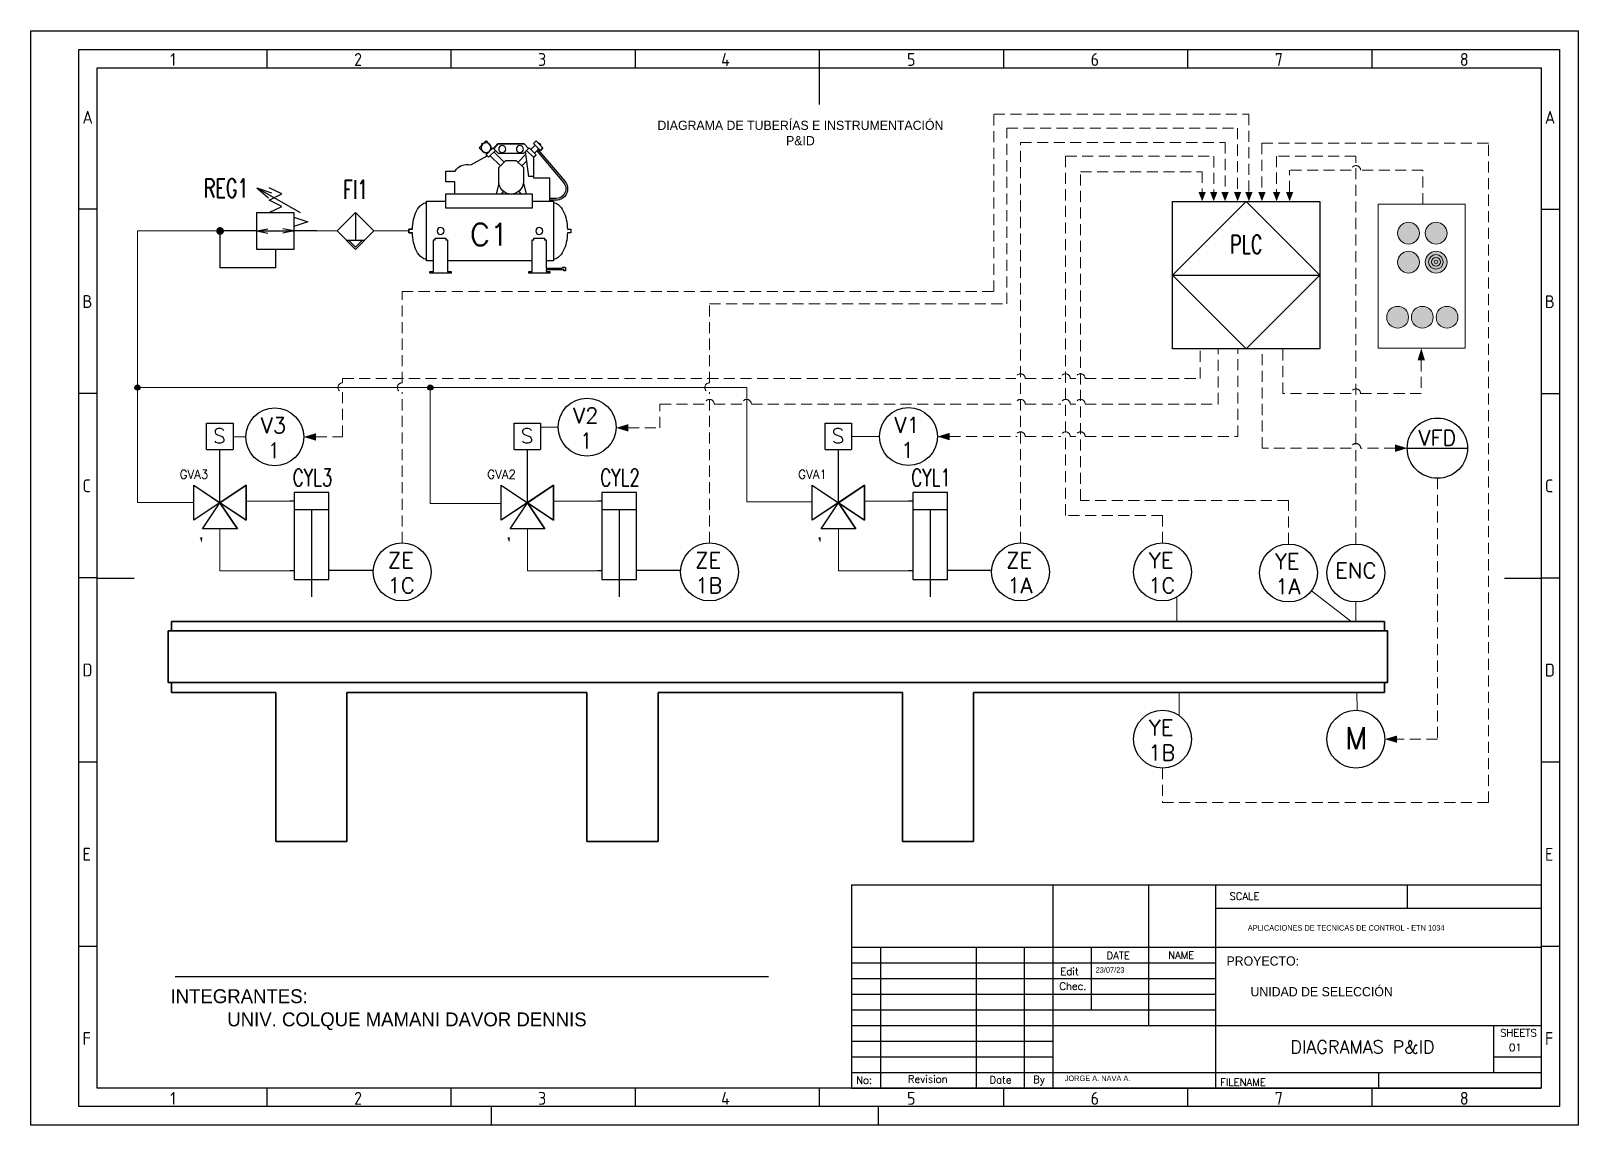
# Model space of a CAD drawing. Header units: millimetres. Extents: x 0 to 420, y 0 to 297.
import ezdxf
from ezdxf.enums import TextEntityAlignment as Align

# ---------------------------------------------------------------- set-up
doc = ezdxf.new("R2010")
doc.units = ezdxf.units.MM
doc.header["$LTSCALE"] = 6
doc.linetypes.add('DASHED', pattern=[0.75, 0.5, -0.25])
for name, color, linetype in [('025', 1, 'Continuous'), ('035', 5, 'Continuous'), ('07', 7, 'Continuous'), ('MISC', 7, 'Continuous'), ('RED_2.5mm^2', 1, 'Continuous'), ('SYMS', 7, 'Continuous'), ('TAGS', 7, 'Continuous')]:
    doc.layers.add(name, color=color, linetype=linetype)
for name, color, linetype, lineweight in [('SEÑAL ELECTRICA', 3, 'DASHED', 0), ('SEÑAL ELECTRICA OUT', 1, 'DASHED', 0), ('SEÑAL NEUMATICA', 5, 'Pneumatic Binary', 5)]:
    doc.layers.add(name, color=color, linetype=linetype, lineweight=lineweight)
doc.styles.add('ISO Proportional', font='isocp.shx')
doc.styles.add('WD', font='romans.shx')
doc.linetypes.add('Pneumatic Binary', pattern='A,0.25,[130,ltypeshp.shx,S=0.1,R=-45,X=0,Y=0],0.04,[130,ltypeshp.shx,S=0.1,R=55,X=0,Y=0],0.04,[130,ltypeshp.shx,S=0.1,R=-45,X=0,Y=0],1', length=1.33)
doc.linetypes.add('Pneumatic Signal', pattern='A,0.25,[130,ltypeshp.shx,S=0.1,R=-30,X=0,Y=0],0.04,[130,ltypeshp.shx,S=0.1,R=-30,X=0,Y=0],1', length=1.29)

msp = doc.modelspace()

# ---------------------------------------------------------------- texts
at = {"attachment_point": 1}
for s, width, gutter_width, heights, insert, char_height in [('\\pxqc;DIAGRAMA DE TUBERÍAS E INSTRUMENTACIÓN\\PP&ID', 98.032, 12.5, [6.88], (159.88, 272.63), 2.5), ('APLICACIONES DE TECNICAS DE CONTROL - ETN 1034', 71.879, 12.5, [0], (330.35, 54.27), 1.5), ('23/07/23', 13.0311, 12.5, [0], (289.03, 42.86), 1.5), ('PROYECTO:\\P    \\P       UNIDAD DE SELECCIÓN', 81.9987, 12.5, [14.63], (324.57, 45.78), 2.5), ('INTEGRANTES:\\P           UNIV. COLQUE MAMANI DAVOR DENNIS', 239.3604, 18.86, [31.88], (37.88, 36.86), 3.7729), ('JORGE A. NAVA A.', 23.2061, 12.5, [0], (280.64, 13.44), 1.5)]:
    msp.add_mtext_dynamic_manual_height_columns(s, width=width, gutter_width=gutter_width, heights=heights, dxfattribs=dict(at, insert=insert, char_height=char_height))

# ---------------------------------------------------------------- blocks, each defined once
blk = doc.blocks.new('IEC_border_a3')
at = {"layer": '035'}
for p, q in [((64, 292), (64, 287)), ((114, 292), (114, 287)), ((164, 292), (164, 287)), ((214, 292), (214, 287)), ((264, 292), (264, 287)), ((314, 292), (314, 287)), ((364, 292), (364, 287)), ((17.97, 248.58), (12.98, 248.58)), ((414.97, 248.54), (409.98, 248.54)), ((17.98, 198.54), (13, 198.54)), ((414.98, 198.5), (410, 198.5)), ((17.98, 148.54), (13, 148.54)), ((414.98, 148.5), (410, 148.5)), ((17.98, 98.54), (13, 98.54)), ((414.98, 98.5), (410, 98.5)), ((18, 48.5), (13.02, 48.5)), ((415, 48.46), (410.02, 48.46)), ((64, 10), (64, 5)), ((114, 10), (114, 5)), ((164, 10), (164, 5)), ((214, 10), (214, 5)), ((264, 10), (264, 5)), ((314, 10), (314, 5)), ((364, 10), (364, 5)), ((125, 0), (125, 5)), ((230, 5), (230, 0))]:
    blk.add_line(p, q, dxfattribs=at)
for points in [[(0, 297), (420, 297), (420, 0), (0, 0)], [(18, 287), (410, 287), (410, 10), (18, 10)]]:
    blk.add_lwpolyline(points, close=True, dxfattribs=at)
at = {"layer": '07'}
for p, q in [((214, 287), (214, 277)), ((18, 148.5), (28, 148.5)), ((400, 148.5), (410, 148.5))]:
    blk.add_line(p, q, dxfattribs=at)
blk.add_lwpolyline([(13, 292), (415, 292), (415, 5), (13, 5)], close=True, dxfattribs=at)
at = {"layer": '035', "style": 'ISO Proportional'}
for s, p in [('1', (37.81, 287.5)), ('2', (87.73, 287.5)), ('3', (137.68, 287.5)), ('4', (187.38, 287.5)), ('5', (237.84, 287.5)), ('6', (287.69, 287.5)), ('7', (337.67, 287.5)), ('8', (387.92, 287.5)), ('A', (13.98, 271.83)), ('A', (410.98, 271.79)), ('B', (14, 221.79)), ('B', (411, 221.75)), ('C', (14, 171.79)), ('C', (411, 171.75)), ('D', (14, 121.79)), ('D', (411, 121.75)), ('E', (14.02, 71.75)), ('E', (411.02, 71.72)), ('F', (14.02, 21.75)), ('F', (411.02, 21.72)), ('1', (37.81, 5.5)), ('2', (87.73, 5.5)), ('3', (137.68, 5.5)), ('4', (187.38, 5.5)), ('5', (237.84, 5.5)), ('6', (287.69, 5.5)), ('7', (337.67, 5.5)), ('8', (387.92, 5.5))]:
    blk.add_text(s, height=3.5, dxfattribs=at).set_placement(p)
blk = doc.blocks.new('IEC_tblock_a3')
at = {"layer": '035'}
for p, q in [((-106.6, 55.25), (-106.6, 17)), ((-36.4, 55.25), (-36.4, 48.88)), ((-88.4, 48.88), (0, 48.88)), ((-179.4, 38.25), (-179.4, 0)), ((-153.4, 38.25), (-153.4, 0)), ((-140.4, 38.25), (-140.4, 0)), ((-122.2, 38.25), (-122.2, 21.25)), ((-187.2, 34), (-88.4, 34)), ((-187.2, 29.75), (-88.4, 29.75)), ((-187.2, 25.5), (-88.4, 25.5)), ((-187.2, 21.25), (-88.4, 21.25)), ((-187.2, 17), (-132.6, 17)), ((-187.2, 12.75), (-132.6, 12.75)), ((-187.2, 8.5), (-132.6, 8.5)), ((-13, 8.5), (0, 8.5)), ((-187.2, 4.25), (0, 4.25)), ((-44.2, 4.25), (-44.2, 0))]:
    blk.add_line(p, q, dxfattribs=at)
at = {"layer": '07'}
for p, q in [((-187.2, 55.25), (-187.2, 0)), ((-187.2, 55.25), (0, 55.25)), ((-132.6, 55.25), (-132.6, 0)), ((-88.4, 55.25), (-88.4, 0)), ((0, 55.25), (0, 0)), ((-187.2, 38.25), (0, 38.25)), ((-132.6, 17), (0, 17)), ((-13, 17), (-13, 4.25)), ((-187.2, 0), (0, 0))]:
    blk.add_line(p, q, dxfattribs=at)
at = {"style": 'WD'}
for tag, p in [('SCALE', (-69.88, 51.07)), ('SH', (-8.74, 10.06)), ('FILENAME', (-68.15, 0.8))]:
    blk.add_attdef(tag, p, '', height=2, dxfattribs=at)
for tag, height, p in [('PROJDESC', 5, (-45.9, 29.2)), ('EDDATE', 2, (-114.97, 30.8)), ('EDBY', 2, (-98.02, 30.86)), ('CKDATE', 2, (-114.85, 26.58)), ('CKBY', 2, (-97.88, 26.3)), ('DWGDESC', 5, (-44.85, 19.72)), ('DWGNO', 3.5, (-48.54, 9.46))]:
    blk.add_attdef(tag, text='', height=height, dxfattribs=at).set_placement(p, align=Align.CENTER)
at = {"style": 'WD', "flags": 1}
blk.add_attdef('WD_TB', (-120.95, 11.91), '', height=2, dxfattribs=at)
at = {"layer": '025', "style": 'WD'}
for s, p in [('SCALE', (-80.57, 51.13)), ('NAME', (-97.74, 35.14)), ('No:', (-183.81, 1.19)), ('Revision', (-166.53, 1.47)), ('Date', (-146.79, 1.28)), ('By', (-136.33, 1.37))]:
    blk.add_text(s, height=2, dxfattribs=at).set_placement(p, align=Align.CENTER)
for s, p in [('DATE', (-118, 35)), ('Edit', (-130.55, 30.72)), ('Chec.', (-130.82, 26.72)), ('SHEETS', (-11.17, 14.05)), ('FILENAME', (-87.18, 0.61))]:
    blk.add_text(s, height=2, dxfattribs=at).set_placement(p)
blk = doc.blocks.new('VGVA1_3WAY_VALVE1')
at = {"ltscale": 3.2258}
for p, q in [((-0.25, 0.375), (0.25, -0.375)), ((-0.25, -0.375), (0.25, 0.375)), ((0.25, 0.375), (-0.25, 0.375)), ((0.375, 0.25), (0, 0)), ((0.375, 0.25), (0.375, -0.25)), ((0.375, -0.25), (0, 0)), ((0.25, -0.375), (-0.25, -0.375))]:
    blk.add_line(p, q, dxfattribs=at)
at = {"ltscale": 25.4, "flags": 128}
for points in [[(0.25, 0.375), (0, 0), (-0.25, 0.375)], [(0, 0), (0.375, 0.25), (0.375, -0.25)], [(-0.25, -0.375), (0, 0), (0.25, -0.375)]]:
    blk.add_lwpolyline(points, close=True, dxfattribs=at)
at = {"style": 'WD', "flags": 1}
for tag, p in [('INST', (-0.349, 0.777)), ('LOC', (-0.349, 0.581)), ('TAG1', (-0.349, 0.375))]:
    blk.add_attdef(tag, text='', height=0.125, dxfattribs=at).set_placement(p, align=Align.RIGHT)
at = {"style": 'WD'}
for tag, p, height in [('TERM04', (0.02, 0.388), 0.0625), ('X2TERM04', (0, 0.375), 0.005), ('X4TERM03', (0, 0), 0.005), ('X1TERM02', (0.375, 0), 0.005), ('TERM02', (0.406, 0.036), 0.0625), ('RATING1', (0.395, -0.159), 0.125), ('X8TERM01', (0, -0.375), 0.005), ('TERM01', (0.029, -0.455), 0.0625), ('DESC1', (0.395, -0.375), 0.125), ('DESC2', (0.395, -0.559), 0.125), ('DESC3', (0.395, -0.749), 0.125), ('WDTAGALT', (0.395, -0.935), 0.125)]:
    blk.add_attdef(tag, p, '', height=height, dxfattribs=at)
blk.add_attdef('XREF', text='', height=0.0625, rotation=0.0625, dxfattribs=at).set_placement((0.507, 0.365), align=Align.TOP_CENTER)
blk.add_attdef('TERM03', text='', height=0.0625, dxfattribs=at).set_placement((-0.085, 0.02), align=Align.RIGHT)
at = {"style": 'WD', "flags": 1}
for tag, p in [('FAMILY', (-0.284, -0.163)), ('WDTYPE', (-0.277, -0.103)), ('CAT', (-0.284, -0.207)), ('MFG', (-0.283, -0.238)), ('ASSYCODE', (-0.254, -0.268))]:
    blk.add_attdef(tag, text='', height=0.01, dxfattribs=at).set_placement(p, align=Align.CENTER)
blk = doc.blocks.new('VAC1_SOLENOID')
for p, q in [((-0.75, -0.125), (-0.75, 0.125)), ((-0.75, 0.125), (-0.5, 0.125)), ((-0.5, -0.125), (-0.5, 0.125)), ((-0.5, -0.125), (-0.75, -0.125))]:
    blk.add_line(p, q)
at = {"ltscale": 3.2258}
blk.add_line((0, 0), (-0.5, 0), dxfattribs=at)
at = {"style": 'WD'}
for tag, height, p in [('INST', 0.125, (-0.84, 0.553)), ('LOC', 0.125, (-0.835, 0.368)), ('TAG1', 0.125, (-0.835, 0.17)), ('TERM03', 0.0625, (-0.769, 0.009))]:
    blk.add_attdef(tag, text='', height=height, dxfattribs=at).set_placement(p, align=Align.RIGHT)
for tag, p, height in [('TERM02', (-0.628, 0.134), 0.0625), ('X4TERM03', (-0.75, 0), 0.005), ('X2TERM02', (-0.625, 0.125), 0.005), ('X8TERM01', (-0.625, -0.125), 0.005), ('TERM01', (-0.624, -0.201), 0.0625), ('DESC1', (-0.431, -0.209), 0.125), ('DESC2', (-0.431, -0.393), 0.125), ('DESC3', (-0.431, -0.583), 0.125), ('RATING1', (-0.431, -0.761), 0.125), ('WDTAGALT', (-0.421, -0.949), 0.125)]:
    blk.add_attdef(tag, p, '', height=height, dxfattribs=at)
blk.add_attdef('XREF', text='', height=0.0625, rotation=0.0625, dxfattribs=at).set_placement((-0.999, 0.095), align=Align.TOP_CENTER)
blk.add_attdef('TEXT', text='', height=0.0625, dxfattribs=at).set_placement((-0.624, -0.004), align=Align.MIDDLE_CENTER)
at = {"style": 'WD', "flags": 1}
for tag, p in [('WDTYPE', (-0.828, -0.053)), ('FAMILY', (-0.831, -0.09)), ('CAT', (-0.831, -0.134)), ('MFG', (-0.829, -0.166)), ('ASSYCODE', (-0.801, -0.195))]:
    blk.add_attdef(tag, text='', height=0.01, dxfattribs=at).set_placement(p, align=Align.CENTER)
blk = doc.blocks.new('VCY1_CYL_RETRACT')
for p, q in [((0.563, 0.281), (-0.063, 0.281)), ((-0.063, 0.281), (-0.063, 0.031)), ((0.062, 0.281), (0.062, 0.031)), ((0.563, 0.031), (0.563, 0.281)), ((0.062, 0.156), (0.688, 0.156)), ((-0.063, 0.031), (0.563, 0.031)), ((0, 0.031), (0, 0)), ((0.5, 0.031), (0.5, 0))]:
    blk.add_line(p, q)
at = {"style": 'WD', "width": 0.7}
for tag, p in [('INST', (0.25, 0.656)), ('LOC', (0.25, 0.5)), ('TAG1', (0.25, 0.344))]:
    blk.add_attdef(tag, text='', height=0.125, dxfattribs=at).set_placement(p, align=Align.CENTER)
for tag, p in [('DESC1', (-0.125, 0.156)), ('DESC2', (-0.125, 0)), ('DESC3', (-0.125, -0.156)), ('WDTAGALT', (-0.125, -0.312))]:
    blk.add_attdef(tag, text='', height=0.125, dxfattribs=at).set_placement(p, align=Align.RIGHT)
at = {"style": 'WD'}
for tag, p, height, flags in [('WDBLKNAM', (0.343, 0.281), 0.01, 9), ('FAMILY', (0.35, 0.268), 0.01, 9), ('X8TERM01', (0, 0), 0.005, 1), ('WDTYPE', (0.062, 0.062), 0.01, 1), ('X8TERM02', (0.5, 0), 0.005, 1)]:
    blk.add_attdef(tag, p, '', height=height, dxfattribs=dict(at, flags=flags))
at = {"linetype": 'Continuous', "style": 'WD', "flags": 9}
for tag, p in [('CAT', (0.375, 0.224)), ('ASSYCODE', (0.375, 0.188)), ('MFG', (0.373, 0.205))]:
    blk.add_attdef(tag, text='', height=0.01, dxfattribs=at).set_placement(p, align=Align.CENTER)
at = {"style": 'WD'}
blk.add_attdef('XREF', (0.656, 0.219), '', height=0.0625, dxfattribs=at)
at = {"style": 'WD', "width": 0.7}
for tag, p, height in [('RATING1', (0.688, 0), 0.125), ('TERM01', (0.031, -0.094), 0.0625), ('TERM02', (0.531, -0.094), 0.0625)]:
    blk.add_attdef(tag, p, '', height=height, dxfattribs=at)
blk = doc.blocks.new('VC1_AIR_COMPRESSOR')
at = {"ltscale": 3.2258}
for p, q in [((-0.031, -0.063), (-0.031, 0)), ((-0.031, 0), (0.032, 0)), ((0.032, 0), (0.032, -0.063)), ((0.532, -0.313), (-0.531, -0.313)), ((-0.531, -0.313), (-0.531, -0.656)), ((0.157, -0.469), (0.126, -0.469)), ((0.126, -0.469), (0.126, -0.656)), ((0.719, -0.438), (0.157, -0.438)), ((0.157, -0.438), (0.157, -0.469)), ((0.532, -0.438), (0.532, -0.313)), ((0.751, -0.375), (0.719, -0.375)), ((0.719, -0.375), (0.719, -0.438)), ((0.751, -0.75), (0.751, -0.375)), ((-0.874, -0.656), (-1.062, -0.656)), ((-1.062, -0.656), (-1.062, -0.822)), ((-0.874, -0.813), (-0.874, -0.656)), ((-0.656, -0.813), (-0.874, -0.813)), ((-0.406, -0.656), (-0.656, -0.656)), ((-0.656, -0.656), (-0.656, -2.188)), ((-0.406, -2.188), (-0.406, -0.656)), ((0.126, -0.656), (0.157, -0.656)), ((0.157, -0.656), (0.157, -0.688)), ((0.157, -0.688), (0.719, -0.688)), ((0.532, -2.188), (0.532, -0.688)), ((0.719, -0.688), (0.719, -0.75)), ((0.719, -0.75), (0.751, -0.75)), ((-1.553, -1.328), (-1.596, -1.371)), ((-1.596, -1.371), (-1.551, -1.415)), ((-1.534, -1.287), (-1.556, -1.309)), ((-1.556, -1.309), (-1.545, -1.32)), ((-1.523, -1.298), (-1.534, -1.287)), ((-1.473, -1.248), (-1.516, -1.291)), ((-1.474, -1.492), (-1.351, -1.369)), ((-1.428, -1.292), (-1.473, -1.248)), ((-1.43, -1.293), (-1.428, -1.292)), ((-1.351, -1.369), (-1.307, -1.413)), ((-1.172, -1.098), (-1.333, -1.388)), ((-1.551, -1.415), (-1.55, -1.414)), ((-1.546, -1.578), (-1.46, -1.506)), ((-1.546, -2.047), (-1.546, -1.578)), ((-1.374, -1.592), (-1.474, -1.492)), ((-1.446, -1.464), (-1.455, -1.454)), ((-1.307, -1.413), (-1.43, -1.536)), ((-1.22, -1.689), (-1.402, -1.508)), ((-1.379, -1.397), (-1.389, -1.388)), ((-1.374, -2.033), (-1.374, -1.592)), ((-1.154, -1.623), (-1.335, -1.442)), ((-1.124, -1.594), (-1.249, -1.719)), ((-0.874, -1.594), (-1.124, -1.594)), ((-0.843, -1.594), (-0.656, -1.547)), ((-0.703, -1.672), (-0.656, -1.641)), ((-1.249, -1.719), (-1.249, -1.906)), ((-1.249, -1.906), (-1.124, -2.031)), ((-1.46, -2.119), (-1.546, -2.047)), ((-1.446, -2.161), (-1.523, -2.239)), ((-1.474, -2.133), (-1.374, -2.033)), ((-1.351, -2.256), (-1.474, -2.133)), ((-1.43, -2.089), (-1.307, -2.212)), ((-0.968, -2.125), (-1.412, -2.071)), ((-1.22, -1.936), (-1.361, -2.077)), ((-1.154, -2.002), (-1.243, -2.091)), ((-1.124, -2.031), (-0.874, -2.031)), ((-0.968, -2.219), (-0.968, -2.125)), ((-0.843, -2.031), (-0.656, -2.078)), ((-0.703, -1.953), (-0.656, -1.984)), ((-0.656, -2.188), (-0.406, -2.188)), ((-0.531, -2.188), (-0.531, -2.563)), ((0.719, -2.188), (0.157, -2.188)), ((0.157, -2.188), (0.157, -2.219)), ((0.751, -2.125), (0.719, -2.125)), ((0.719, -2.125), (0.719, -2.188)), ((-1.596, -2.255), (-1.551, -2.21)), ((-1.473, -2.377), (-1.596, -2.255)), ((-1.556, -2.316), (-1.545, -2.305)), ((-1.534, -2.338), (-1.556, -2.316)), ((-1.551, -2.21), (-1.428, -2.333)), ((-1.523, -2.327), (-1.534, -2.338)), ((-1.428, -2.333), (-1.473, -2.377)), ((-1.379, -2.228), (-1.457, -2.305)), ((-1.442, -2.29), (-0.883, -2.766)), ((-1.42, -2.268), (-0.862, -2.742)), ((-1.307, -2.212), (-1.351, -2.256)), ((-1.307, -2.212), (-0.968, -2.212)), ((-0.937, -2.219), (-0.968, -2.219)), ((-0.937, -2.5), (-0.937, -2.219)), ((0.157, -2.219), (0.126, -2.219)), ((0.126, -2.219), (0.126, -2.406)), ((0.126, -2.406), (0.157, -2.406)), ((0.157, -2.406), (0.157, -2.438)), ((0.157, -2.438), (0.657, -2.438)), ((0.532, -2.563), (0.532, -2.438)), ((0.657, -2.438), (0.657, -2.719)), ((0.688, -2.734), (0.688, -2.438)), ((0.688, -2.438), (0.719, -2.438)), ((0.719, -2.438), (0.719, -2.5)), ((-0.531, -2.5), (-0.937, -2.5)), ((-0.575, -2.609), (-0.575, -2.5)), ((-0.544, -2.609), (-0.544, -2.5)), ((-0.531, -2.563), (0.532, -2.563)), ((0.672, -2.75), (0.688, -2.734)), ((0.719, -2.5), (0.751, -2.5)), ((-0.031, -2.812), (-0.031, -2.875)), ((-0.031, -2.875), (0.032, -2.875)), ((0.032, -2.875), (0.032, -2.812)), ((0.657, -2.781), (0.704, -2.781)), ((0.704, -2.75), (0.672, -2.75)), ((0.704, -2.781), (0.704, -2.75))]:
    blk.add_line(p, q, dxfattribs=at)
at = {"ltscale": 25.4, "flags": 128}
blk.add_lwpolyline([(-0.202, -0.083, 0.064948), (-0.353, -0.136, 0.104203), (-0.469, -0.228, 0.174705), (-0.499, -0.313), (-0.531, -0.313), (-0.531, -0.656), (-0.656, -0.656), (-0.656, -0.813), (-0.874, -0.813), (-0.874, -0.656), (-1.062, -0.656), (-1.062, -0.822, 0.339438), (-1.172, -1.098), (-1.333, -1.388), (-1.351, -1.369), (-1.379, -1.397), (-1.389, -1.388, 0.324447), (-1.43, -1.293), (-1.428, -1.292), (-1.473, -1.248), (-1.523, -1.298), (-1.534, -1.287), (-1.556, -1.309), (-1.545, -1.32), (-1.596, -1.371), (-1.551, -1.415), (-1.55, -1.414, 0.324447), (-1.455, -1.454), (-1.446, -1.464), (-1.474, -1.492), (-1.46, -1.506), (-1.546, -1.578), (-1.546, -2.047), (-1.46, -2.119), (-1.474, -2.133), (-1.446, -2.161), (-1.523, -2.239), (-1.551, -2.21), (-1.596, -2.255), (-1.545, -2.305), (-1.556, -2.316), (-1.534, -2.338), (-1.523, -2.327), (-1.473, -2.377), (-1.428, -2.333), (-1.457, -2.305), (-1.442, -2.29), (-0.883, -2.766, 0.639378), (-0.544, -2.609), (-0.544, -2.5), (-0.531, -2.5), (-0.531, -2.563), (-0.499, -2.563, 0.174705), (-0.469, -2.647, 0.104203), (-0.353, -2.739, 0.064948), (-0.202, -2.792, 0.043245), (-0.031, -2.812), (-0.031, -2.875), (0.032, -2.875), (0.032, -2.812, 0.043245), (0.203, -2.792, 0.064948), (0.354, -2.739, 0.104203), (0.47, -2.647, 0.174705), (0.501, -2.563), (0.532, -2.563), (0.532, -2.438), (0.657, -2.438), (0.657, -2.719, 0.168649), (0.651, -2.721, 0.105215), (0.645, -2.728, 0.067398), (0.642, -2.737, 0.053549), (0.64, -2.75, 0.053549), (0.642, -2.763, 0.067398), (0.645, -2.772, 0.105215), (0.651, -2.779, 0.168649), (0.657, -2.781), (0.704, -2.781), (0.704, -2.75), (0.672, -2.75), (0.688, -2.734), (0.688, -2.438), (0.719, -2.438), (0.719, -2.5), (0.751, -2.5), (0.751, -2.125), (0.719, -2.125), (0.719, -2.188), (0.532, -2.188), (0.532, -0.688), (0.719, -0.688), (0.719, -0.75), (0.751, -0.75), (0.751, -0.375), (0.719, -0.375), (0.719, -0.438), (0.532, -0.438), (0.532, -0.313), (0.501, -0.313, 0.174705), (0.47, -0.228, 0.104203), (0.354, -0.136, 0.064948), (0.203, -0.083, 0.043245), (0.032, -0.063), (0.032, 0), (-0.031, 0), (-0.031, -0.063, 0.043245)], format="xyb", close=True, dxfattribs=at)
at = {"ltscale": 3.2258}
for centre, radius in [((0.001, -0.563), 0.0625), ((-1.475, -1.368), 0.0879), ((-1.453, -1.656), 0.0625), ((-1.453, -1.969), 0.0625), ((0.001, -2.313), 0.0625)]:
    blk.add_circle(centre, radius, dxfattribs=at)
for centre, radius, start, end in [((-0.367, -0.313), 0.133, 140.3607, 180), ((-0.192, -0.457), 0.359, 116.5651, 140.3607), ((-0.076, -0.69), 0.619, 101.7009, 116.5651), ((0.001, -1.06), 0.997, 91.796, 101.7009), ((0.001, -1.06), 0.997, 78.2991, 88.204), ((0.077, -0.69), 0.619, 63.4349, 78.2991), ((0.194, -0.457), 0.359, 39.6393, 63.4349), ((0.368, -0.313), 0.133, 0, 39.6393), ((-0.937, -1.031), 0.244, 120.807, 195.8036), ((-0.874, -1.813), 0.219, 270, 90), ((-0.749, -2.609), 0.206, 229.6241, 0), ((-0.749, -2.609), 0.174, 229.6241, 360), ((-0.367, -2.563), 0.133, 180, 219.6393), ((-0.192, -2.418), 0.359, 219.6393, 243.4349), ((-0.076, -2.185), 0.619, 243.4349, 258.2991), ((0.077, -2.185), 0.619, 281.7009, 296.5651), ((0.194, -2.418), 0.359, 296.5651, 320.3607), ((0.368, -2.563), 0.133, 320.3607, 0), ((0.7, -2.75), 0.0594, 167.7393, 180), ((0.679, -2.745), 0.0376, 152.3162, 167.7393), ((0.665, -2.738), 0.0225, 128.2912, 152.3162), ((0.657, -2.728), 0.00906, 90, 128.2912), ((0.001, -1.815), 0.997, 258.2991, 268.204), ((0.001, -1.815), 0.997, 271.796, 281.7009), ((0.7, -2.75), 0.0594, 180, 192.2607), ((0.679, -2.755), 0.0376, 192.2607, 207.6838), ((0.665, -2.762), 0.0225, 207.6838, 231.7088), ((0.657, -2.772), 0.00906, 231.7088, 270)]:
    blk.add_arc(centre, radius, start, end, dxfattribs=at)
at = {"style": 'WD'}
for tag, p, height in [('X2TERM02', (0, 0), 0.005), ('TERM02', (0.005, 0.003), 0.0625), ('RATING1', (0.639, -1.128), 0.125), ('DESC1', (0.639, -1.344), 0.125), ('DESC2', (0.639, -1.528), 0.125), ('DESC3', (0.639, -1.718), 0.125), ('WDTAGALT', (0.657, -1.903), 0.125), ('X8TERM01', (0.001, -2.875), 0.005), ('TERM01', (0.006, -2.946), 0.0625)]:
    blk.add_attdef(tag, p, '', height=height, dxfattribs=at)
blk.add_attdef('XREF', (0.599, -0.224), '', height=0.0625, rotation=0.0625, dxfattribs=at)
for tag, p in [('LOC', (0.054, -1.461)), ('INST', (0.078, -1.3)), ('TAG1', (0.072, -1.67))]:
    blk.add_attdef(tag, text='', height=0.125, dxfattribs=at).set_placement(p, align=Align.CENTER)
at = {"style": 'WD', "flags": 1}
for tag, p in [('WDTYPE', (0.262, -2.143)), ('FAMILY', (0.396, -2.039)), ('CAT', (0.393, -2.07)), ('MFG', (0.395, -2.106)), ('ASSYCODE', (0.423, -2.141))]:
    blk.add_attdef(tag, text='', height=0.01, dxfattribs=at).set_placement(p, align=Align.CENTER)
blk = doc.blocks.new('HVL1_AIR_PRESS_REG')
for p, q in [((0.239, 0.251), (0.323, 0.292)), ((0.323, 0.209), (0.239, 0.251)), ((0.407, 0.292), (0.308, 0.259)), ((0.407, 0.292), (0.328, 0.224)), ((0.407, 0.125), (0.156, 0.125)), ((0.156, 0.125), (0.156, -0.125)), ((0.239, 0.167), (0.323, 0.209)), ((0.323, 0.125), (0.239, 0.167)), ((0.407, -0.125), (0.407, 0.125)), ((0, 0), (0.167, 0)), ((0.156, 0.094), (0.062, 0.062)), ((0.062, 0.062), (0.156, 0.031)), ((0.156, 0.102), (0.156, 0.018)), ((0.156, 0), (0.231, 0.015)), ((0.156, 0), (0.231, -0.015)), ((0.407, 0), (0.332, 0.015)), ((0.407, 0), (0.332, -0.015)), ((0.406, 0), (0.657, 0)), ((0.156, -0.125), (0.407, -0.125))]:
    blk.add_line(p, q)
at = {"linetype": 'DASHED'}
for p, q in [((0.657, -0.251), (0.657, 0)), ((0.281, -0.125), (0.281, -0.251)), ((0.281, -0.251), (0.657, -0.251))]:
    blk.add_line(p, q, dxfattribs=at)
for points in [[(0.407, 0.292), (0.114, 0.125), (0.114, 0.125)], [(0.407, 0), (0.156, 0), (0.156, 0)]]:
    blk.add_lwpolyline(points)
at = {"const_width": 0.0267}
blk.add_lwpolyline([(0.644, 0, 1), (0.67, 0, 1)], format="xyb", close=True, dxfattribs=at)
at = {"style": 'WD', "width": 0.7}
for tag, p, height in [('DESC1', (0.5, 0.656), 0.125), ('DESC2', (0.5, 0.5), 0.125), ('DESC3', (0.5, 0.344), 0.125), ('WDTAGALT', (0.5, 0.188), 0.125), ('TERM02', (0.656, 0.031), 0.0625)]:
    blk.add_attdef(tag, p, '', height=height, dxfattribs=at)
for tag, height, p in [('INST', 0.125, (0.094, 0.531)), ('LOC', 0.125, (0.094, 0.375)), ('TAG1', 0.125, (0.094, 0.219)), ('TERM01', 0.0625, (0.031, 0.031)), ('RATING1', 0.125, (0.156, -0.312))]:
    blk.add_attdef(tag, text='', height=height, dxfattribs=at).set_placement(p, align=Align.RIGHT)
at = {"style": 'WD'}
for tag, p, height, flags in [('X4TERM01', (0, 0), 0.005, 1), ('WDTYPE', (0.062, 0.062), 0.01, 1), ('X1TERM02', (0.668, 0), 0.005, 1), ('WDBLKNAM', (0.499, -0.063), 0.01, 9), ('FAMILY', (0.5, -0.094), 0.01, 9)]:
    blk.add_attdef(tag, p, '', height=height, dxfattribs=dict(at, flags=flags))
at = {"linetype": 'Continuous', "style": 'WD', "flags": 9}
for tag, p in [('ASSYCODE', (0.5, -0.188)), ('CAT', (0.5, -0.125)), ('MFG', (0.5, -0.156))]:
    blk.add_attdef(tag, p, '', height=0.01, dxfattribs=at)
at = {"style": 'WD'}
blk.add_attdef('XREF', (0.719, -0.188), '', height=0.0625, dxfattribs=at)
blk = doc.blocks.new('HFL1_AIR_FILT')
for p, q in [((0.125, 0.125), (0, 0)), ((0.25, 0), (0.125, 0.125)), ((0, 0), (0.125, -0.125)), ((0.062, -0.063), (0.188, -0.063)), ((0.078, -0.063), (0.125, -0.109)), ((0.125, -0.125), (0.25, 0)), ((0.125, -0.109), (0.172, -0.063))]:
    blk.add_line(p, q)
at = {"linetype": 'DASHED'}
blk.add_line((0.125, 0.125), (0.125, -0.063), dxfattribs=at)
at = {"style": 'WD', "width": 0.7}
for tag, p in [('INST', (0.119, 0.531)), ('LOC', (0.119, 0.375)), ('TAG1', (0.125, 0.219)), ('DESC1', (0.125, -0.312)), ('DESC2', (0.14, -0.469)), ('DESC3', (0.14, -0.625)), ('WDTAGALT', (0.14, -0.781))]:
    blk.add_attdef(tag, text='', height=0.125, dxfattribs=at).set_placement(p, align=Align.CENTER)
blk.add_attdef('TERM01', text='', height=0.0625, dxfattribs=at).set_placement((0, 0.031), align=Align.RIGHT)
at = {"style": 'WD'}
for tag, p, height, flags in [('X4TERM01', (0, 0), 0.005, 1), ('WDTYPE', (0.062, 0.062), 0.01, 1), ('WDBLKNAM', (0.124, 0.062), 0.01, 9), ('FAMILY', (0.125, 0.031), 0.01, 9), ('X1TERM02', (0.25, 0), 0.005, 1)]:
    blk.add_attdef(tag, p, '', height=height, dxfattribs=dict(at, flags=flags))
at = {"style": 'WD', "width": 0.7}
for tag, p, height in [('TERM02', (0.25, 0.031), 0.0625), ('RATING1', (0.281, -0.156), 0.125)]:
    blk.add_attdef(tag, p, '', height=height, dxfattribs=at)
at = {"style": 'WD'}
blk.add_attdef('XREF', text='', height=0.0625, dxfattribs=at).set_placement((0, -0.125), align=Align.RIGHT)
at = {"linetype": 'Continuous', "style": 'WD', "flags": 9}
for tag, p in [('ASSYCODE', (0.15, -0.05)), ('MFG', (0.148, -0.032)), ('CAT', (0.15, -0.013))]:
    blk.add_attdef(tag, text='', height=0.01, dxfattribs=at).set_placement(p, align=Align.CENTER)
blk = doc.blocks.new('WDDOT')
for radius in [0.72, 0.449, 0.223]:
    blk.add_circle((0, 0), radius)
blk = doc.blocks.new('HIN1_FIELD_MOUNT')
at = {"ltscale": 3.2258}
blk.add_circle((0, 0), 0.5, dxfattribs=at)
at = {"style": 'WD', "width": 0.7}
for tag, height, p in [('INST', 0.125, (-0.454, 0.471)), ('LOC', 0.125, (-0.454, 0.309)), ('TERM01', 0.0625, (-0.524, 0.018))]:
    blk.add_attdef(tag, text='', height=height, dxfattribs=at).set_placement(p, align=Align.RIGHT)
for tag, p, height in [('TERM04', (0.021, 0.531), 0.0625), ('X2TERM04', (0, 0.5), 0.005), ('X4TERM01', (-0.5, 0), 0.005), ('X1TERM03', (0.5, 0), 0.005), ('TERM03', (0.522, 0.018), 0.0625), ('RATING1', (0.513, -0.159), 0.125), ('DESC1', (0.513, -0.318), 0.125), ('X8TERM02', (0, -0.5), 0.005), ('TERM02', (0.023, -0.581), 0.0625), ('DESC2', (0.513, -0.508), 0.125), ('WDTAGALT', (0.513, -0.863), 0.125), ('DESC3', (0.513, -0.688), 0.125)]:
    blk.add_attdef(tag, p, '', height=height, dxfattribs=at)
for tag, p in [('TAG1_PART1', (0, 0.147)), ('TAG1_PART2', (0, -0.26))]:
    blk.add_attdef(tag, text='', height=0.125, dxfattribs=at).set_placement(p, align=Align.CENTER)
blk.add_attdef('XREF', text='', height=0.0625, rotation=0.0625, dxfattribs=at).set_placement((0.546, 0.412), align=Align.TOP_CENTER)
at = {"style": 'WD', "width": 0.7, "flags": 1}
for tag, p in [('WDTYPE', (-0.535, -0.17)), ('CAT', (-0.546, -0.253)), ('FAMILY', (-0.537, -0.223)), ('MFG', (-0.544, -0.28)), ('ASSYCODE', (-0.525, -0.306))]:
    blk.add_attdef(tag, text='', height=0.01, dxfattribs=at).set_placement(p, align=Align.CENTER)
blk = doc.blocks.new('HIN1_INFRONT_MAIN')
at = {"ltscale": 0.127}
blk.add_line((-0.5, 0), (0.5, 0), dxfattribs=at)
at = {"ltscale": 3.2258}
blk.add_circle((0, 0), 0.5, dxfattribs=at)
at = {"style": 'WD', "width": 0.7}
for tag, height, p in [('INST', 0.125, (-0.481, 0.455)), ('LOC', 0.125, (-0.481, 0.293)), ('TERM01', 0.0625, (-0.524, 0.018))]:
    blk.add_attdef(tag, text='', height=height, dxfattribs=at).set_placement(p, align=Align.RIGHT)
for tag, p, height in [('TERM04', (0.021, 0.531), 0.0625), ('X2TERM04', (0, 0.5), 0.005), ('X4TERM01', (-0.5, 0), 0.005), ('X1TERM03', (0.5, 0), 0.005), ('TERM03', (0.522, 0.018), 0.0625), ('RATING1', (0.513, -0.162), 0.125), ('DESC1', (0.513, -0.321), 0.125), ('X8TERM02', (0, -0.5), 0.005), ('DESC2', (0.513, -0.51), 0.125), ('TERM02', (0.023, -0.581), 0.0625), ('WDTAGALT', (0.513, -0.866), 0.125), ('DESC3', (0.513, -0.691), 0.125)]:
    blk.add_attdef(tag, p, '', height=height, dxfattribs=at)
for tag, p in [('TAG1_PART1', (0, 0.147)), ('TAG1_PART2', (0, -0.26))]:
    blk.add_attdef(tag, text='', height=0.125, dxfattribs=at).set_placement(p, align=Align.CENTER)
blk.add_attdef('XREF', text='', height=0.0625, rotation=0.0625, dxfattribs=at).set_placement((0.546, 0.412), align=Align.TOP_CENTER)
at = {"style": 'WD', "width": 0.7, "flags": 1}
for tag, p in [('WDTYPE', (-0.535, -0.17)), ('CAT', (-0.546, -0.253)), ('FAMILY', (-0.537, -0.223)), ('MFG', (-0.544, -0.28)), ('ASSYCODE', (-0.525, -0.306))]:
    blk.add_attdef(tag, text='', height=0.01, dxfattribs=at).set_placement(p, align=Align.CENTER)
blk = doc.blocks.new('HIN1_INFRONT_MAIN_PLC')
for p, q in [((-0.5, -0.5), (-0.5, 0.5)), ((-0.5, 0.5), (0.5, 0.5)), ((0.5, 0.5), (0.5, -0.5)), ((0.5, -0.5), (-0.5, -0.5))]:
    blk.add_line(p, q)
at = {"ltscale": 0.127}
blk.add_line((-0.5, 0), (0.5, 0), dxfattribs=at)
at = {"ltscale": 25.4, "flags": 128}
blk.add_lwpolyline([(0, 0.5), (-0.5, 0), (0, -0.5), (0.5, 0)], close=True, dxfattribs=at)
at = {"ltscale": 3.2258, "flags": 128}
blk.add_lwpolyline([(0, 0.5), (-0.5, 0), (0, -0.5), (0.5, 0)], close=True, dxfattribs=at)
blk.add_lwpolyline([(0, 0.5), (-0.5, 0), (0, -0.5), (0.5, 0)], close=True, dxfattribs=at)
at = {"style": 'WD', "width": 0.7}
for tag, height, p in [('INST', 0.125, (-0.582, 0.416)), ('LOC', 0.125, (-0.582, 0.254)), ('TERM01', 0.0625, (-0.524, 0.018))]:
    blk.add_attdef(tag, text='', height=height, dxfattribs=at).set_placement(p, align=Align.RIGHT)
for tag, p, height in [('TERM04', (0.021, 0.531), 0.0625), ('X2TERM04', (0, 0.5), 0.005), ('X4TERM01', (-0.5, 0), 0.005), ('X1TERM03', (0.5, 0), 0.005), ('TERM03', (0.522, 0.018), 0.0625), ('RATING1', (0.548, -0.168), 0.125), ('DESC1', (0.548, -0.327), 0.125), ('DESC2', (0.548, -0.517), 0.125), ('X8TERM02', (0, -0.5), 0.005), ('TERM02', (0.023, -0.581), 0.0625), ('DESC3', (0.548, -0.697), 0.125), ('WDTAGALT', (0.548, -0.872), 0.125)]:
    blk.add_attdef(tag, p, '', height=height, dxfattribs=at)
blk.add_attdef('XREF', text='', height=0.0625, rotation=0.0625, dxfattribs=at).set_placement((0.63, 0.377), align=Align.TOP_CENTER)
for tag, p in [('TAG1_PART1', (0, 0.147)), ('TAG1_PART2', (0, -0.26))]:
    blk.add_attdef(tag, text='', height=0.125, dxfattribs=at).set_placement(p, align=Align.CENTER)
at = {"style": 'WD', "width": 0.7, "flags": 1}
for tag, p in [('WDTYPE', (-0.577, -0.17)), ('CAT', (-0.587, -0.253)), ('MFG', (-0.586, -0.28)), ('FAMILY', (-0.579, -0.223)), ('ASSYCODE', (-0.566, -0.306))]:
    blk.add_attdef(tag, text='', height=0.01, dxfattribs=at).set_placement(p, align=Align.CENTER)

# ---------------------------------------------------------------- hatches: boundary and pattern name
at = {"lineweight": 20}
h = msp.add_hatch(color=3, dxfattribs=at)
h.dxf.hatch_style = 1
h.paths.add_polyline_path([(371.02, 242.11, 1), (376.94, 242.11, 1)])
h = msp.add_hatch(color=1, dxfattribs=at)
h.dxf.hatch_style = 1
h.paths.add_polyline_path([(378.51, 242.11, 1), (384.43, 242.11, 1)])
at = {"lineweight": 20, "true_color": 0x939598}
h = msp.add_hatch(color=252, dxfattribs=at)
h.dxf.hatch_style = 1
h.paths.add_polyline_path([(376.94, 234.24, 1), (371.02, 234.24, 1)])
at = {"lineweight": 20, "true_color": 0x000000}
h = msp.add_hatch(color=18, dxfattribs=at)
h.dxf.hatch_style = 1
h.paths.add_polyline_path([(376.71, 235.37), (371.68, 232.36), (371.22, 233.13), (376.25, 236.15)])
at = {"lineweight": 20}
h = msp.add_hatch(color=256, dxfattribs=at)
h.dxf.hatch_style = 1
h.set_gradient(color1=(237, 31, 36), color2=(255, 0, 0), name='SPHERICAL')
h.paths.add_polyline_path([(378.51, 234.24, 1), (384.43, 234.24, 1)])
h = msp.add_hatch(color=256, dxfattribs=at)
h.dxf.hatch_style = 1
h.set_gradient(color1=(255, 0, 0), color2=(153, 27, 30), name='INVSPHERICAL')
edge = h.paths.add_edge_path()
edge.add_arc((371.02, 219.28), 2.96, 0, 360)
h = msp.add_hatch(color=256, dxfattribs=at)
h.dxf.hatch_style = 1
h.set_gradient(color1=(0, 255, 0), color2=(19, 103, 52), name='INVSPHERICAL')
edge = h.paths.add_edge_path()
edge.add_arc((377.72, 219.28), 2.96, 0, 360)
h = msp.add_hatch(color=256, dxfattribs=at)
h.dxf.hatch_style = 1
h.set_gradient(color1=(255, 255, 0), color2=(205, 105, 40), name='INVSPHERICAL')
edge = h.paths.add_edge_path()
edge.add_arc((384.43, 219.28), 2.96, 0, 360)

# ---------------------------------------------------------------- linework, layer by layer
for p, q in [((143.13, 189.47), (138.38, 189.47)), ((58.34, 186.79), (54.89, 186.79)), ((230.35, 186.89), (222.8, 186.89)), ((311.1, 143.31), (311.1, 136.73)), ((347.64, 145.06), (358.34, 136.81)), ((359.65, 142.01), (359.65, 136.81)), ((311.68, 111.19), (311.68, 117.46)), ((359.99, 112.64), (359.9, 117.41))]:
    msp.add_line(p, q, dxfattribs=at)
for p, q in [((92.89, 150.5), (80.83, 150.53)), ((176.35, 150.5), (164.31, 150.53)), ((260.78, 150.5), (248.73, 150.53)), ((39.16, 40.31), (200.26, 40.31))]:
    msp.add_line(p, q)
at = {"linetype": 'ByBlock', "lineweight": 30}
for p, q in [((38.15, 136.73), (367.43, 136.73)), ((38.15, 134.12), (38.15, 136.73)), ((367.43, 136.73), (367.43, 134.12)), ((38.15, 117.46), (38.15, 120.17)), ((367.43, 120.17), (367.43, 117.46)), ((66.5, 117.46), (38.15, 117.46)), ((66.5, 117.46), (66.5, 77.01)), ((85.8, 77.01), (85.8, 117.46)), ((150.94, 117.46), (85.8, 117.46)), ((150.94, 117.46), (150.94, 77.01)), ((170.23, 77.01), (170.23, 117.46)), ((236.57, 117.46), (170.23, 117.46)), ((236.57, 117.46), (236.57, 77.01)), ((367.43, 117.46), (255.86, 117.46)), ((255.86, 77.01), (255.86, 117.46)), ((66.5, 77.01), (85.8, 77.01)), ((150.94, 77.01), (170.23, 77.01)), ((236.57, 77.01), (255.86, 77.01))]:
    msp.add_line(p, q, dxfattribs=at)
at = {"color": 3, "lineweight": 20}
for points in [[(317.95, 253.31, 2, 0, 0), (317.95, 250.75, 0, 0, 0)], [(321.09, 253.31, 2, 0, 0), (321.09, 250.75, 0, 0, 0)], [(324.16, 253.31, 2, 0, 0), (324.17, 250.75, 0, 0, 0)], [(327.58, 253.31, 2, 0, 0), (327.58, 250.75, 0, 0, 0)], [(330.65, 253.31, 2, 0, 0), (330.65, 250.75, 0, 0, 0)], [(334.18, 253.31, 2, 0, 0), (334.18, 250.75, 0, 0, 0)], [(338.16, 253.31, 2, 0, 0), (338.16, 250.75, 0, 0, 0)], [(341.7, 253.31, 2, 0, 0), (341.7, 250.75, 0, 0, 0)]]:
    msp.add_lwpolyline(points, format="xyseb", dxfattribs=at)
at = {"lineweight": 20}
msp.add_lwpolyline([(365.7, 249.98), (389.36, 249.98), (389.36, 210.88), (365.7, 210.88)], close=True, dxfattribs=at)
at = {"color": 1, "lineweight": 20}
for points in [[(377.44, 207.58, 2, 0, 0), (377.44, 210.88, 0, 0, 0)], [(162.15, 189.26, 2, 0, 0), (158.86, 189.26, 0, 0, 0)], [(77.36, 186.79, 2, 0, 0), (74.07, 186.79, 0, 0, 0)], [(249.38, 186.89, 2, 0, 0), (246.08, 186.89, 0, 0, 0)], [(370.35, 183.74, 2, 0, 0), (373.64, 183.74, 0, 0, 0)], [(370.85, 104.75, 2, 0, 0), (367.56, 104.75, 0, 0, 0)]]:
    msp.add_lwpolyline(points, format="xyseb", dxfattribs=at)
for points in [[(54.66, 175.43, 0, 0, 0), (59.3, 175.42, 0.721, 0, 0), (60.84, 175.42, 0, 0, 0)], [(138.15, 175.43, 0, 0, 0), (142.79, 175.42, 0.721, 0, 0), (144.32, 175.42, 0, 0, 0)], [(222.57, 175.43, 0, 0, 0), (227.21, 175.42, 0.721, 0, 0), (228.75, 175.42, 0, 0, 0)], [(41.56, 162.87, 0, 0, -0.415908), (46.18, 159.51, 0.721, 0, 0), (46.39, 158.09, 0, 0, 0)], [(125.04, 162.87, 0, 0, -0.415908), (129.67, 159.51, 0.721, 0, 0), (129.87, 158.09, 0, 0, 0)], [(209.47, 162.87, 0, 0, -0.415908), (214.09, 159.51, 0.721, 0, 0), (214.29, 158.09, 0, 0, 0)], [(373.64, 151.29, 0, 0, 0), (373.64, 140.35, 1.7, 0, 0), (373.63, 136.73, 0, 0, 0)], [(32.47, 120.29, 0, 0, 0), (32.47, 109.34, 1.7, 0, 0), (32.47, 105.72, 0, 0, 0)]]:
    msp.add_lwpolyline(points, format="xyseb")
at = {"linetype": 'ByBlock', "lineweight": 30}
msp.add_lwpolyline([(37.24, 134.12), (368.27, 134.12), (368.27, 120.17), (37.24, 120.17)], close=True, dxfattribs=at)
at = {"lineweight": 20}
for centre, radius in [((373.98, 242.11), 2.96), ((381.47, 242.11), 2.96), ((373.98, 234.24), 2.96), ((381.47, 234.24), 2.96), ((381.41, 234.31), 1.97), ((381.44, 234.34), 1.19), ((381.44, 234.34), 0.476), ((371.02, 219.28), 2.96), ((377.72, 219.28), 2.96), ((384.43, 219.28), 2.96)]:
    msp.add_circle(centre, radius, dxfattribs=at)
at = {"layer": 'RED_2.5mm^2'}
msp.add_line((44.21, 168.94), (44.21, 169.01), dxfattribs=at)
at = {"layer": 'SEÑAL ELECTRICA', "lineweight": 20}
for p, q in [((261.39, 226.3), (261.39, 274.42)), ((261.39, 274.42), (330.65, 274.42)), ((330.65, 274.42), (330.65, 253.31)), ((264.95, 222.88), (264.95, 270.64)), ((264.95, 270.64), (327.58, 270.64)), ((327.58, 270.64), (327.58, 253.31)), ((268.65, 158), (268.65, 266.74)), ((268.65, 266.74), (324.16, 266.74)), ((324.16, 266.74), (324.16, 253.31)), ((395.65, 266.53), (334.18, 266.53)), ((334.18, 266.53), (334.18, 253.31)), ((395.65, 87.57), (395.65, 266.53)), ((280.89, 165.51), (280.89, 262.97)), ((280.89, 262.97), (321.11, 262.97)), ((321.11, 262.97), (321.09, 253.31)), ((338.18, 263.03), (338.16, 253.31)), ((359.69, 263.03), (338.18, 263.03)), ((359.69, 157.73), (359.69, 263.03)), ((284.93, 169.57), (284.93, 258.77)), ((284.93, 258.77), (317.98, 258.77)), ((317.98, 258.77), (317.98, 253.31)), ((358.42, 259.17), (341.7, 259.17)), ((341.7, 253.31), (341.7, 259.17)), ((377.88, 259.17), (360.96, 259.17)), ((377.88, 249.98), (377.88, 259.17)), ((100.75, 201.47), (100.75, 226.3)), ((100.75, 226.3), (261.39, 226.3)), ((184.21, 201.47), (184.21, 222.88)), ((184.21, 222.88), (264.95, 222.88)), ((100.75, 158), (100.75, 198.93)), ((184.21, 158), (184.21, 198.93)), ((341.41, 169.57), (284.93, 169.57)), ((341.41, 157.73), (341.41, 169.57)), ((307.19, 165.48), (280.89, 165.48)), ((307.19, 158), (307.19, 165.48)), ((307.19, 96.88), (307.19, 87.57)), ((307.19, 87.57), (395.65, 87.57))]:
    msp.add_line(p, q, dxfattribs=at)
for centre, start, end in [((359.69, 259.17), 0, 180), ((100.75, 200.2), 90, 270), ((184.21, 200.2), 90, 270)]:
    msp.add_arc(centre, 1.27, start, end, dxfattribs=at)
at = {"layer": 'SEÑAL ELECTRICA OUT', "lineweight": 20}
for p, q in [((317.39, 202.65), (317.39, 210.69)), ((322.32, 195.72), (322.32, 210.69)), ((327.64, 186.89), (327.64, 210.69)), ((334.28, 183.74), (334.28, 210.69)), ((339.81, 198.56), (339.81, 210.69)), ((377.44, 207.58), (377.44, 198.56)), ((84.62, 202.65), (267.38, 202.65)), ((84.62, 201.47), (84.62, 202.65)), ((269.92, 202.65), (279.62, 202.65)), ((282.16, 202.65), (283.66, 202.65)), ((286.2, 202.65), (317.39, 202.65)), ((84.62, 198.93), (84.62, 186.79)), ((358.42, 198.56), (339.81, 198.56)), ((377.44, 198.56), (360.96, 198.56)), ((170.76, 189.26), (170.76, 195.73)), ((170.76, 195.72), (182.94, 195.72)), ((185.48, 195.72), (193.03, 195.72)), ((195.57, 195.72), (267.38, 195.72)), ((269.92, 195.72), (279.62, 195.72)), ((282.16, 195.72), (283.66, 195.72)), ((286.2, 195.72), (322.32, 195.72)), ((162.15, 189.26), (170.76, 189.26)), ((77.36, 186.79), (84.62, 186.79)), ((249.38, 186.89), (267.75, 186.89)), ((269.92, 186.89), (279.62, 186.89)), ((282.16, 186.89), (283.66, 186.89)), ((286.2, 186.89), (327.64, 186.89)), ((358.42, 183.74), (334.28, 183.74)), ((370.35, 183.74), (360.96, 183.74)), ((381.82, 175.57), (381.82, 104.75)), ((381.82, 104.75), (370.85, 104.75))]:
    msp.add_line(p, q, dxfattribs=at)
for centre, start, end in [((268.65, 202.65), 0, 180), ((280.89, 202.65), 0, 180), ((284.93, 202.65), 0, 180), ((84.62, 200.2), 90, 270), ((359.69, 198.56), 0, 180), ((184.21, 195.72), 0, 180), ((194.3, 195.72), 0, 180), ((268.65, 195.72), 0, 180), ((280.89, 195.72), 0, 180), ((284.93, 195.72), 0, 180), ((268.65, 186.89), 0, 180), ((280.89, 186.89), 0, 180), ((284.93, 186.89), 0, 180), ((359.69, 183.74), 0, 180)]:
    msp.add_arc(centre, 1.27, start, end, dxfattribs=at)
at = {"layer": 'SEÑAL NEUMATICA'}
for p, q in [((28.92, 238.23), (28.93, 242.72)), ((39.91, 242.7), (50.9, 242.7)), ((102.6, 242.71), (97.86, 242.71)), ((28.92, 238.23), (28.92, 219.91)), ((28.92, 169.01), (28.92, 219.91)), ((108.4, 200.2), (28.92, 200.2)), ((108.4, 168.7), (108.4, 200.2)), ((194.3, 200.2), (108.4, 200.2)), ((194.3, 169.21), (194.3, 200.2)), ((44.21, 169.01), (28.92, 169.01)), ((70.31, 169.34), (58.4, 169.34)), ((127.7, 168.7), (108.4, 168.7)), ((153.79, 169.34), (141.88, 169.34)), ((212.12, 169.21), (194.3, 169.21)), ((238.22, 169.34), (226.31, 169.34)), ((51.31, 150.48), (51.31, 161.85)), ((134.79, 150.48), (134.79, 161.85)), ((219.21, 150.48), (219.21, 161.85)), ((70.31, 150.48), (51.31, 150.48)), ((153.79, 150.48), (134.79, 150.48)), ((238.22, 150.48), (219.21, 150.48))]:
    msp.add_line(p, q, dxfattribs=at)
at = {"layer": 'SEÑAL NEUMATICA', "linetype": 'Pneumatic Signal'}
for p, q in [((28.93, 242.72), (39.91, 242.7)), ((77.63, 242.7), (83.13, 242.7)), ((97.86, 242.71), (93.13, 242.71))]:
    msp.add_line(p, q, dxfattribs=at)

# ---------------------------------------------------------------- block references
msp.add_blockref('IEC_border_a3', (0, 0))
ref = msp.add_blockref('IEC_tblock_a3', (410, 10))
ref.add_attrib('DWGNO', 'DIAGRAMAS P&ID', dxfattribs={"height": 3.5, "style": 'WD'}).set_placement((361.46, 19.46), align=Align.CENTER)
ref.add_attrib('SH', '01', (401.26, 20.06), dxfattribs={"height": 2, "style": 'WD'})
at = {"layer": 'SYMS'}
ref = msp.add_blockref('VC1_AIR_COMPRESSOR', (102.59, 242.7), dxfattribs=dict(at, xscale=-15.30826710539875, yscale=15.30826710539875, zscale=15.30826710539875, rotation=90))
ref.add_attrib('TAG1', 'C1', dxfattribs={"layer": 'TAGS', "height": 6, "style": 'WD'}).set_placement((124.46, 238.76), align=Align.CENTER)
ref = msp.add_blockref('HVL1_AIR_PRESS_REG', (77.63, 242.7), dxfattribs=dict(at, xscale=-40, yscale=40, zscale=40))
ref.add_attrib('TAG1', 'REG1', dxfattribs={"layer": 'TAGS', "height": 5, "style": 'WD', "width": 0.7}).set_placement((59.06, 251.83), align=Align.RIGHT)
ref = msp.add_blockref('HFL1_AIR_FILT', (83.13, 242.71), dxfattribs=dict(at, xscale=40, yscale=40, zscale=40))
ref.add_attrib('TAG1', 'FI1', dxfattribs={"layer": 'TAGS', "height": 5, "style": 'WD', "width": 0.7}).set_placement((88.13, 251.46), align=Align.CENTER)
ref = msp.add_blockref('HIN1_INFRONT_MAIN_PLC', (329.9, 230.69), dxfattribs=dict(at, xscale=40, yscale=40, zscale=40))
ref.add_attrib('TAG1_PART1', 'PLC', dxfattribs={"layer": 'TAGS', "height": 5, "style": 'WD', "width": 0.7}).set_placement((329.9, 236.57), align=Align.CENTER)
for p in [(28.92, 200.2), (108.4, 200.2)]:
    msp.add_blockref('WDDOT', p, dxfattribs=at)
ref = msp.add_blockref('HIN1_FIELD_MOUNT', (66.2, 186.79), dxfattribs=dict(at, xscale=15.73202331055199, yscale=15.73202331055199, zscale=15.73202331055199))
ref.add_attrib('TAG1_PART1', 'V3', dxfattribs={"layer": 'TAGS', "height": 4.2, "style": 'WD'}).set_placement((65.86, 187.83), align=Align.CENTER)
ref.add_attrib('TAG1_PART2', '1', dxfattribs={"layer": 'TAGS', "height": 4.2, "style": 'WD'}).set_placement((65.98, 181.01), align=Align.CENTER)
ref = msp.add_blockref('HIN1_FIELD_MOUNT', (150.99, 189.47), dxfattribs=dict(at, xscale=15.73202331055199, yscale=15.73202331055199, zscale=15.73202331055199))
ref.add_attrib('TAG1_PART1', 'V2', dxfattribs={"layer": 'TAGS', "height": 4.2, "style": 'WD'}).set_placement((150.65, 190.51), align=Align.CENTER)
ref.add_attrib('TAG1_PART2', '1', dxfattribs={"layer": 'TAGS', "height": 4.2, "style": 'WD'}).set_placement((150.77, 183.69), align=Align.CENTER)
ref = msp.add_blockref('HIN1_FIELD_MOUNT', (238.22, 186.89), dxfattribs=dict(at, xscale=15.73202331055199, yscale=15.73202331055199, zscale=15.73202331055199))
ref.add_attrib('TAG1_PART1', 'V1', dxfattribs={"layer": 'TAGS', "height": 4.2, "style": 'WD'}).set_placement((237.87, 187.94), align=Align.CENTER)
ref.add_attrib('TAG1_PART2', '1', dxfattribs={"layer": 'TAGS', "height": 4.2, "style": 'WD'}).set_placement((237.99, 181.11), align=Align.CENTER)
ref = msp.add_blockref('VAC1_SOLENOID', (51.29, 168.94), dxfattribs=dict(at, xscale=28.83082913345933, yscale=28.83082913345933, zscale=28.83082913345933, rotation=270))
ref.add_attrib('TEXT', 'S', dxfattribs={"layer": 'MISC', "height": 4, "style": 'WD'}).set_placement((51.17, 187.07), align=Align.MIDDLE_CENTER)
ref = msp.add_blockref('VAC1_SOLENOID', (134.77, 168.94), dxfattribs=dict(at, xscale=28.83082913345933, yscale=28.83082913345933, zscale=28.83082913345933, rotation=270))
ref.add_attrib('TEXT', 'S', dxfattribs={"layer": 'MISC', "height": 4, "style": 'WD'}).set_placement((134.65, 187.07), align=Align.MIDDLE_CENTER)
ref = msp.add_blockref('VAC1_SOLENOID', (219.2, 168.94), dxfattribs=dict(at, xscale=28.83082913345933, yscale=28.83082913345933, zscale=28.83082913345933, rotation=270))
ref.add_attrib('TEXT', 'S', dxfattribs={"layer": 'MISC', "height": 4, "style": 'WD'}).set_placement((219.08, 187.07), align=Align.MIDDLE_CENTER)
ref = msp.add_blockref('HIN1_INFRONT_MAIN', (381.82, 183.74), dxfattribs=dict(at, xscale=16.35835507525189, yscale=16.35835507525189, zscale=16.35835507525189))
ref.add_attrib('TAG1_PART1', 'VFD', dxfattribs={"layer": 'TAGS', "height": 4.2, "style": 'WD'}).set_placement((381.82, 184.43), align=Align.CENTER)
ref = msp.add_blockref('VGVA1_3WAY_VALVE1', (51.31, 168.94), dxfattribs=dict(at, xscale=18.91666348168219, yscale=18.91666348168219, zscale=18.91666348168219, rotation=270))
ref.add_attrib('TAG1', 'GVA3', dxfattribs={"layer": 'TAGS', "height": 2.365, "style": 'WD'}).set_placement((48.17, 175.46), align=Align.RIGHT)
ref = msp.add_blockref('VCY1_CYL_RETRACT', (70.31, 169.34), dxfattribs=dict(at, xscale=37.71058877357584, yscale=37.71058877357584, zscale=37.71058877357584, rotation=270))
ref.add_attrib('TAG1', 'CYL3', dxfattribs={"layer": 'TAGS', "height": 4.714, "style": 'WD', "width": 0.7}).set_placement((76.45, 173.41), align=Align.CENTER)
ref = msp.add_blockref('VGVA1_3WAY_VALVE1', (134.79, 168.94), dxfattribs=dict(at, xscale=18.91666348168219, yscale=18.91666348168219, zscale=18.91666348168219, rotation=270))
ref.add_attrib('TAG1', 'GVA2', dxfattribs={"layer": 'TAGS', "height": 2.365, "style": 'WD'}).set_placement((131.66, 175.46), align=Align.RIGHT)
ref = msp.add_blockref('VCY1_CYL_RETRACT', (153.79, 169.34), dxfattribs=dict(at, xscale=37.71058877357584, yscale=37.71058877357584, zscale=37.71058877357584, rotation=270))
ref.add_attrib('TAG1', 'CYL2', dxfattribs={"layer": 'TAGS', "height": 4.714, "style": 'WD', "width": 0.7}).set_placement((159.94, 173.41), align=Align.CENTER)
ref = msp.add_blockref('VGVA1_3WAY_VALVE1', (219.21, 168.94), dxfattribs=dict(at, xscale=18.91666348168219, yscale=18.91666348168219, zscale=18.91666348168219, rotation=270))
ref.add_attrib('TAG1', 'GVA1', dxfattribs={"layer": 'TAGS', "height": 2.365, "style": 'WD'}).set_placement((216.08, 175.46), align=Align.RIGHT)
ref = msp.add_blockref('VCY1_CYL_RETRACT', (238.22, 169.34), dxfattribs=dict(at, xscale=37.71058877357584, yscale=37.71058877357584, zscale=37.71058877357584, rotation=270))
ref.add_attrib('TAG1', 'CYL1', dxfattribs={"layer": 'TAGS', "height": 4.714, "style": 'WD', "width": 0.7}).set_placement((244.36, 173.41), align=Align.CENTER)
ref = msp.add_blockref('HIN1_FIELD_MOUNT', (100.75, 150.14), dxfattribs=dict(at, xscale=15.73202331055199, yscale=15.73202331055199, zscale=15.73202331055199))
ref.add_attrib('TAG1_PART1', 'ZE', dxfattribs={"layer": 'TAGS', "height": 4.2, "style": 'WD'}).set_placement((100.41, 151.18), align=Align.CENTER)
ref.add_attrib('TAG1_PART2', '1C', dxfattribs={"layer": 'TAGS', "height": 4.2, "style": 'WD'}).set_placement((100.53, 144.36), align=Align.CENTER)
ref = msp.add_blockref('HIN1_FIELD_MOUNT', (184.21, 150.14), dxfattribs=dict(at, xscale=15.73202331055199, yscale=15.73202331055199, zscale=15.73202331055199))
ref.add_attrib('TAG1_PART1', 'ZE', dxfattribs={"layer": 'TAGS', "height": 4.2, "style": 'WD'}).set_placement((183.87, 151.18), align=Align.CENTER)
ref.add_attrib('TAG1_PART2', '1B', dxfattribs={"layer": 'TAGS', "height": 4.2, "style": 'WD'}).set_placement((183.99, 144.36), align=Align.CENTER)
ref = msp.add_blockref('HIN1_FIELD_MOUNT', (268.65, 150.14), dxfattribs=dict(at, xscale=15.73202331055199, yscale=15.73202331055199, zscale=15.73202331055199))
ref.add_attrib('TAG1_PART1', 'ZE', dxfattribs={"layer": 'TAGS', "height": 4.2, "style": 'WD'}).set_placement((268.3, 151.18), align=Align.CENTER)
ref.add_attrib('TAG1_PART2', '1A', dxfattribs={"layer": 'TAGS', "height": 4.2, "style": 'WD'}).set_placement((268.43, 144.36), align=Align.CENTER)
ref = msp.add_blockref('HIN1_FIELD_MOUNT', (307.19, 150.14), dxfattribs=dict(at, xscale=15.73202331055199, yscale=15.73202331055199, zscale=15.73202331055199))
ref.add_attrib('TAG1_PART1', 'YE', dxfattribs={"layer": 'TAGS', "height": 4.2, "style": 'WD'}).set_placement((306.85, 151.18), align=Align.CENTER)
ref.add_attrib('TAG1_PART2', '1C', dxfattribs={"layer": 'TAGS', "height": 4.2, "style": 'WD'}).set_placement((306.97, 144.36), align=Align.CENTER)
ref = msp.add_blockref('HIN1_FIELD_MOUNT', (341.41, 149.86), dxfattribs=dict(at, xscale=15.73202331055199, yscale=15.73202331055199, zscale=15.73202331055199))
ref.add_attrib('TAG1_PART1', 'YE', dxfattribs={"layer": 'TAGS', "height": 4.2, "style": 'WD'}).set_placement((341.06, 150.91), align=Align.CENTER)
ref.add_attrib('TAG1_PART2', '1A', dxfattribs={"layer": 'TAGS', "height": 4.2, "style": 'WD'}).set_placement((341.19, 144.08), align=Align.CENTER)
ref = msp.add_blockref('HIN1_FIELD_MOUNT', (359.69, 149.86), dxfattribs=dict(at, xscale=15.73202331055199, yscale=15.73202331055199, zscale=15.73202331055199))
ref.add_attrib('TAG1_PART1', 'ENC', dxfattribs={"layer": 'TAGS', "height": 4.2, "style": 'WD'}).set_placement((359.66, 148.46), align=Align.CENTER)
ref = msp.add_blockref('HIN1_FIELD_MOUNT', (307.19, 104.75), dxfattribs=dict(at, xscale=15.73202331055199, yscale=15.73202331055199, zscale=15.73202331055199))
ref.add_attrib('TAG1_PART1', 'YE', dxfattribs={"layer": 'TAGS', "height": 4.2, "style": 'WD'}).set_placement((306.85, 105.79), align=Align.CENTER)
ref.add_attrib('TAG1_PART2', '1B', dxfattribs={"layer": 'TAGS', "height": 4.2, "style": 'WD'}).set_placement((306.97, 98.97), align=Align.CENTER)
ref = msp.add_blockref('HIN1_FIELD_MOUNT', (359.69, 104.75), dxfattribs=dict(at, xscale=15.73202331055199, yscale=15.73202331055199, zscale=15.73202331055199))
ref.add_attrib('TAG1_PART1', 'M', dxfattribs={"layer": 'TAGS', "height": 6, "style": 'WD'}).set_placement((359.79, 102.03), align=Align.CENTER)

msp.set_redraw_order([(e.dxf.handle, doc.entitydb.next_handle()) for e in msp.query("TEXT MTEXT ATTDEF DIMENSION ARC_DIMENSION")])  # texts and dimensions are drawn at this point

doc.saveas('drawing.dxf')
